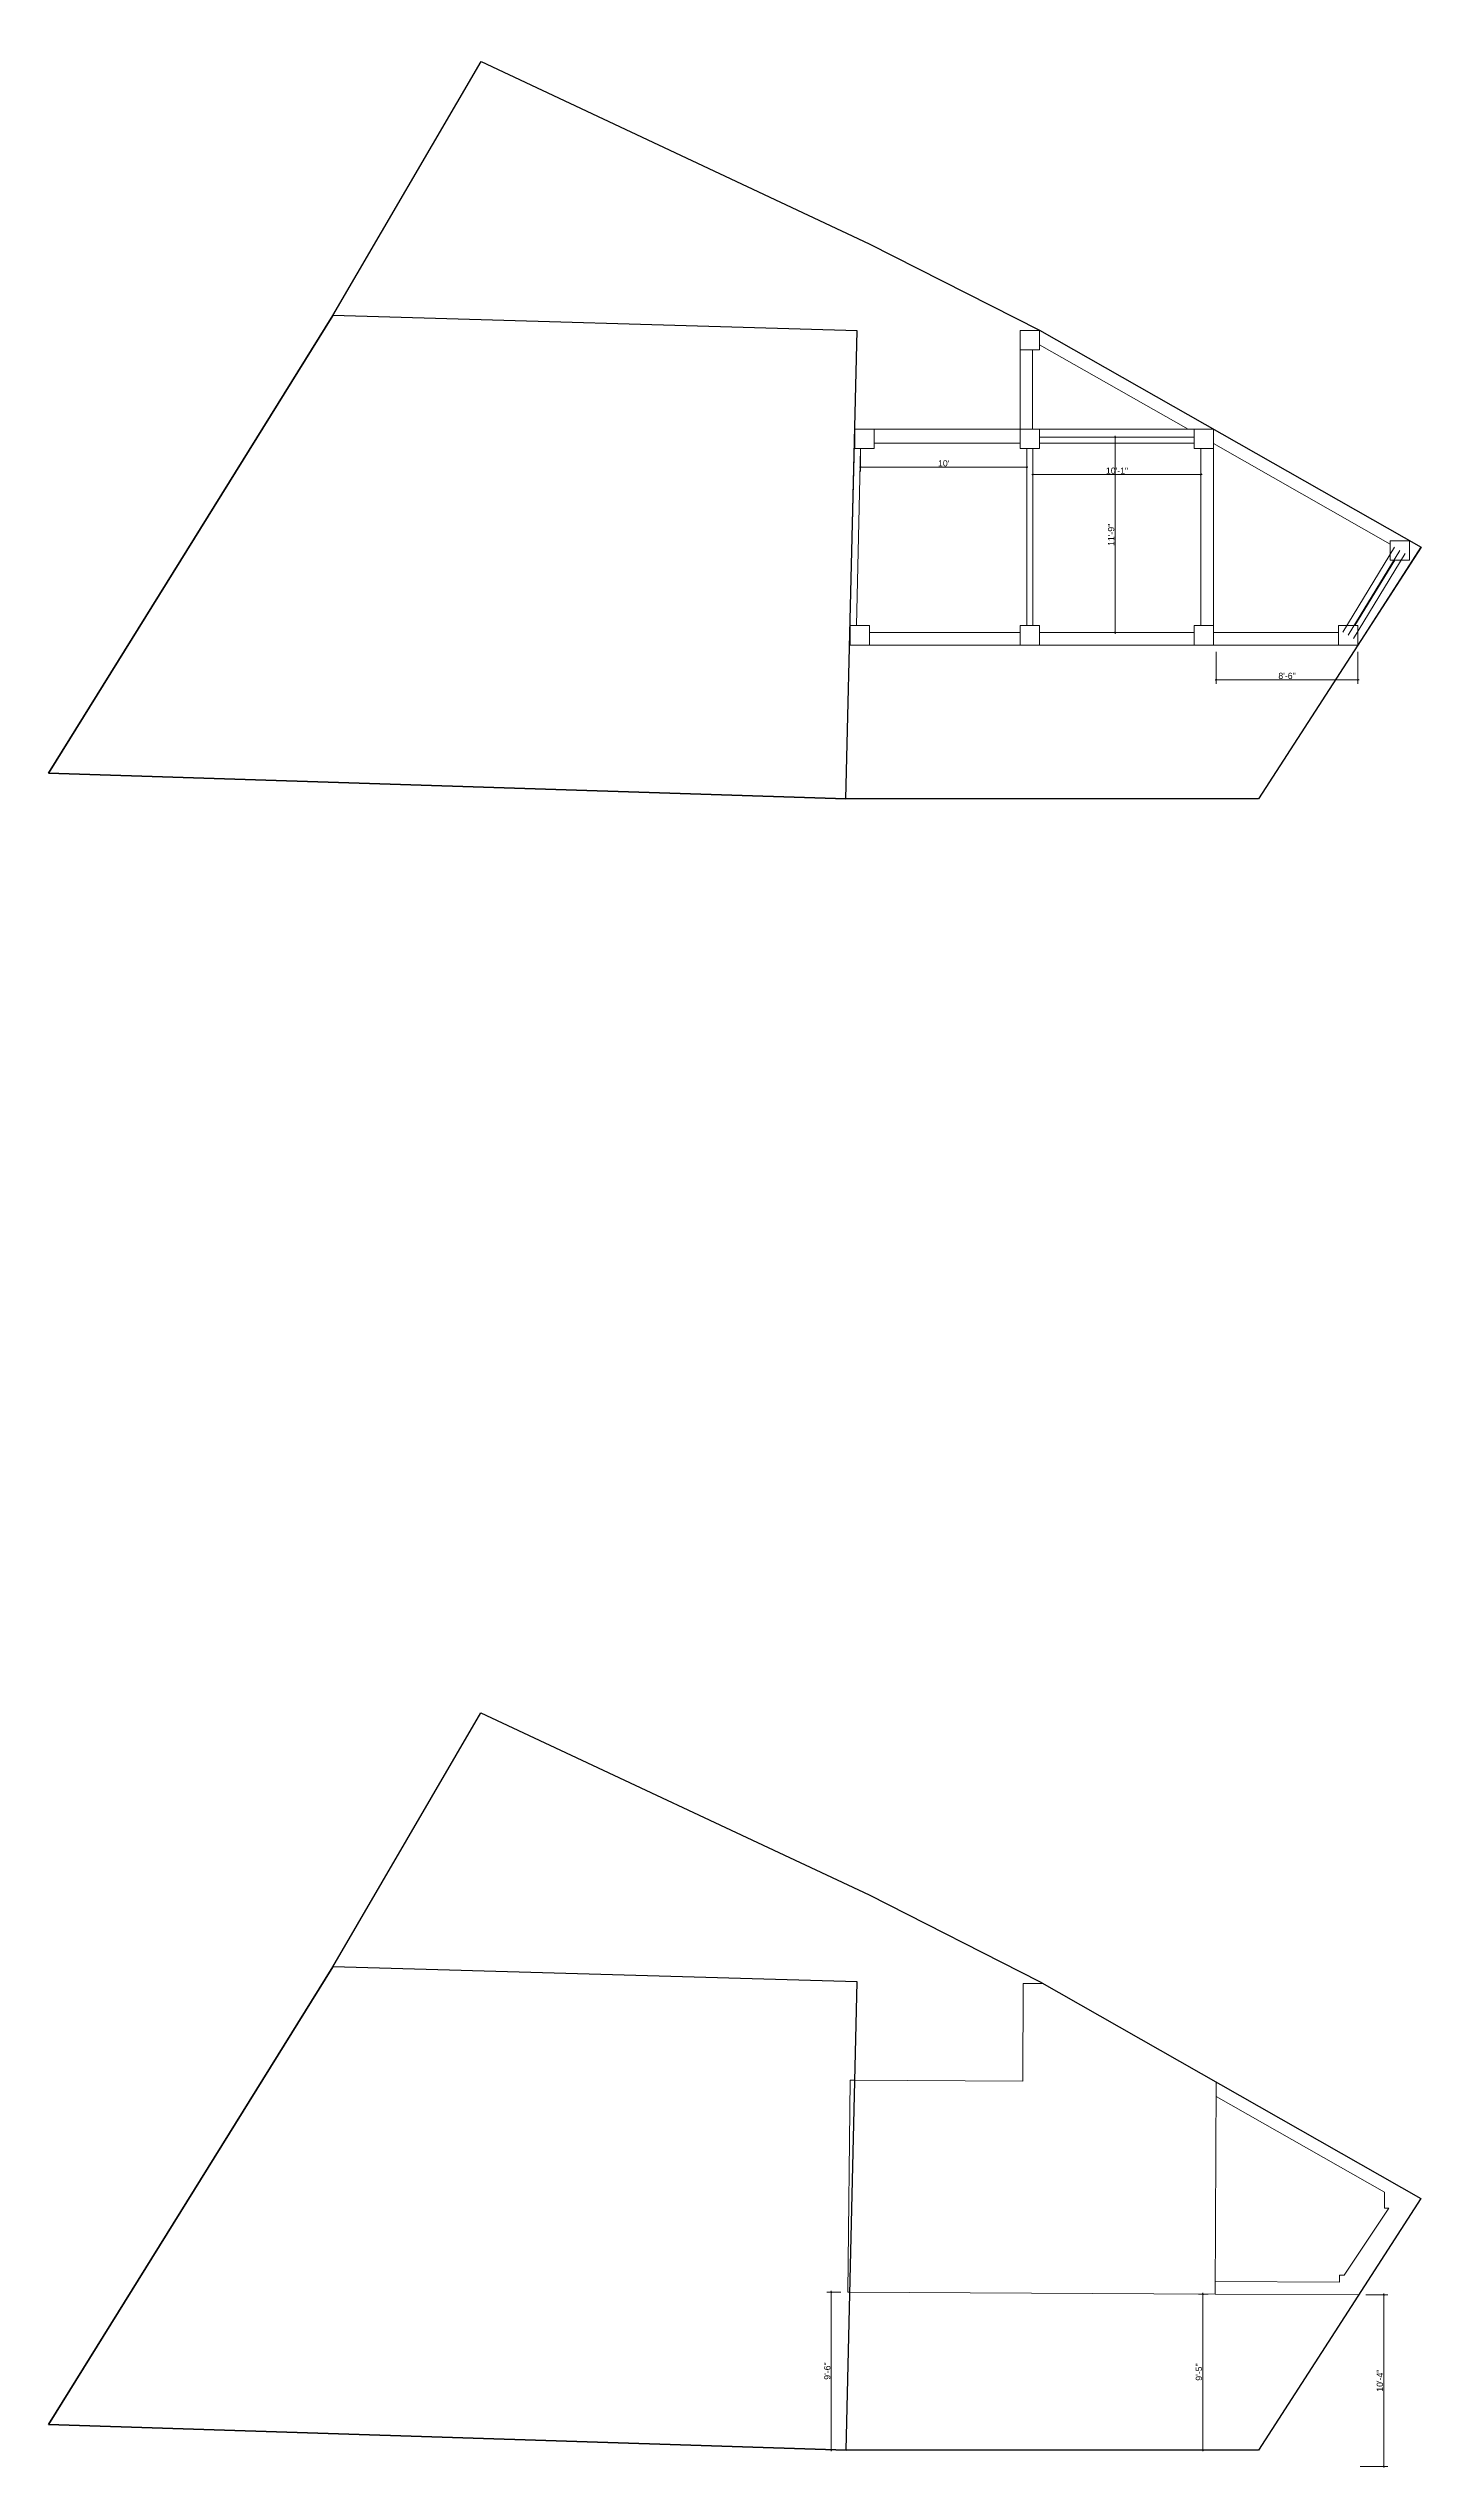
# Model space of a CAD drawing. Header units: inches. Extents: x 4069 to 291496, y -47643 to 12535.
# Drawn here: x 112279 to 113280, y -13564 to -11818 of the extents above; entities that cross this region are included whole.
import ezdxf

# ---------------------------------------------------------------- set-up
doc = ezdxf.new("R2010")
doc.units = ezdxf.units.IN
doc.header["$LTSCALE"] = 5
doc.header["$MEASUREMENT"] = 0
doc.layers.add('A-WALL', color=7, linetype='Continuous', lineweight=9)
doc.layers.add('DIM', color=5, linetype='Continuous')
doc.layers.add('dim line', color=7, linetype='Continuous', lineweight=15, true_color=0xfab2b2)
doc.styles.get("Standard").update_dxf_attribs({"font": 'arial.ttf'})
doc.dimstyles.new('Standard$0', dxfattribs={"dimtxt": 6, "dimasz": 4, "dimexe": 3, "dimexo": 6, "dimgap": 3, "dimtad": 1, "dimdec": 1, "dimzin": 0, "dimdsep": 46, "dimlunit": 4, "dimtxsty": 'Standard', "dimcen": 0.09, "dimclrd": 6, "dimclre": 6, "dimclrt": 7, "dimadec": 0, "dimazin": 0, "dimtfac": 1, "dimtdec": 1, "dimtix": 1, "dimtofl": 0, "dimtmove": 1, "dimatfit": 3, "dimfxl": 1, "dimtolj": 1, "dimtzin": 0, "dimlwd": 18, "dimlwe": 18, "dimarcsym": 0})

msp = doc.modelspace()

# ---------------------------------------------------------------- blocks, each defined once
blk = doc.blocks.new('new sp')
at = {"layer": 'DIM', "ltscale": 5}
for points in [[(112923.6, -12368.4), (113118.3, -12031.5), (113219.2, -11845), (113503.4, -11967.4), (113628.4, -12025.9), (113908.6, -12173.5), (113797.1, -12358.8), (113499.6, -12368.4)], [(112923.6, -12368.4), (113499.6, -12368.4), (113496.8, -12030.4), (113118.3, -12031.5)]]:
    blk.add_lwpolyline(points, close=True, dxfattribs=at)
blk = doc.blocks.new('oblique')
at = {"color": 0, "lineweight": -2}
blk.add_line((0.25, 0.25), (-0.25, -0.25), dxfattribs=at)
at = {"layer": 'dim line', "lineweight": 9}
for p, q in [((-0.4375, 0), (0.4375, 0)), ((0, 0.4375), (0, -0.4375))]:
    blk.add_line(p, q, dxfattribs=at)
blk = doc.blocks.new('*D2837')
at = {"layer": 'A-WALL', "color": 47, "lineweight": 0, "ltscale": 5, "transparency": 16777216}
for p, q in [((113121.9, -12253.8), (113121.9, -12276.9)), ((113224.1, -12253.8), (113224.1, -12276.9))]:
    blk.add_line(p, q, dxfattribs=at)
at = {"layer": 'A-WALL', "color": 33, "lineweight": 0, "ltscale": 5, "transparency": 16777216}
blk.add_line((113224.1, -12273.9), (113121.9, -12273.9), dxfattribs=at)
at = {"layer": 'Defpoints', "color": 0, "ltscale": 5, "transparency": 16777216}
for p in [(113121.9, -12248.8, -58.2), (113224.1, -12248.8, -58.2), (113121.9, -12273.9)]:
    blk.add_point(p, dxfattribs=at)
at = {"layer": 'A-WALL', "color": 33, "lineweight": 0, "ltscale": 5, "transparency": 16777216, "xscale": 2, "yscale": 2, "zscale": 2, "rotation": 180}
blk.add_blockref('oblique', (113121.9, -12273.9), dxfattribs=at)
at = {"layer": 'A-WALL', "color": 33, "lineweight": 0, "ltscale": 5, "transparency": 16777216, "xscale": 2, "yscale": 2, "zscale": 2}
blk.add_blockref('oblique', (113224.1, -12273.9), dxfattribs=at)
at = {"layer": 'A-WALL', "color": 7, "ltscale": 5, "transparency": 16777216, "insert": (113173, -12271.1), "char_height": 4.5, "attachment_point": 5}
blk.add_mtext('\\A1;8\'-6"', dxfattribs=at)
blk = doc.blocks.new('_OBLIQUE')
at = {"color": 0, "linetype": 'ByBlock'}
blk.add_line((-0.5, -0.5), (0.5, 0.5), dxfattribs=at)
blk = doc.blocks.new('*D2838')
at = {"layer": 'A-WALL', "color": 47, "lineweight": 0, "ltscale": 5, "transparency": 16777216}
for p, q in [((113045.1, -12098.7), (113045.9, -12098.7)), ((113045.1, -12239.8), (113045.9, -12239.8))]:
    blk.add_line(p, q, dxfattribs=at)
at = {"layer": 'A-WALL', "color": 33, "lineweight": 0, "ltscale": 5, "transparency": 16777216}
blk.add_line((113048.9, -12098.7), (113048.9, -12239.8), dxfattribs=at)
at = {"layer": 'Defpoints', "color": 0, "ltscale": 5, "transparency": 16777216}
for p in [(113050.1, -12098.7), (113048.9, -12239.8), (113050.1, -12239.8)]:
    blk.add_point(p, dxfattribs=at)
at = {"layer": 'A-WALL', "color": 33, "lineweight": 0, "ltscale": 5, "transparency": 16777216, "xscale": 2, "yscale": 2, "zscale": 2}
for p, rotation in [((113048.9, -12098.7), 90), ((113048.9, -12239.8), 270)]:
    blk.add_blockref('oblique', p, dxfattribs=dict(at, rotation=rotation))
at = {"layer": 'A-WALL', "color": 7, "ltscale": 5, "transparency": 16777216, "insert": (113046.1, -12169.3), "char_height": 4.5, "attachment_point": 5, "rotation": 90}
blk.add_mtext('\\A1;11\'-9"', dxfattribs=at)
blk = doc.blocks.new('*D2839')
at = {"layer": 'A-WALL', "color": 47, "lineweight": 0, "ltscale": 5, "transparency": 16777216}
for p, q in [((112989.6, -12112.1), (112989.6, -12128.8)), ((113110.9, -12112.1), (113110.9, -12128.8))]:
    blk.add_line(p, q, dxfattribs=at)
at = {"layer": 'A-WALL', "color": 33, "lineweight": 0, "ltscale": 5, "transparency": 16777216}
blk.add_line((113110.9, -12125.8), (112989.6, -12125.8), dxfattribs=at)
at = {"layer": 'Defpoints', "color": 0, "ltscale": 5, "transparency": 16777216}
for p in [(112989.6, -12107.1), (113110.9, -12107.1), (112989.6, -12125.8)]:
    blk.add_point(p, dxfattribs=at)
at = {"layer": 'A-WALL', "color": 33, "lineweight": 0, "ltscale": 5, "transparency": 16777216, "xscale": 2, "yscale": 2, "zscale": 2, "rotation": 180}
blk.add_blockref('oblique', (112989.6, -12125.8), dxfattribs=at)
at = {"layer": 'A-WALL', "color": 33, "lineweight": 0, "ltscale": 5, "transparency": 16777216, "xscale": 2, "yscale": 2, "zscale": 2}
blk.add_blockref('oblique', (113110.9, -12125.8), dxfattribs=at)
at = {"layer": 'A-WALL', "color": 7, "ltscale": 5, "transparency": 16777216, "insert": (113050.3, -12123), "char_height": 4.5, "attachment_point": 5}
blk.add_mtext('\\A1;10\'-1"', dxfattribs=at)
blk = doc.blocks.new('*D2840')
at = {"layer": 'A-WALL', "color": 47, "lineweight": 0, "ltscale": 5, "transparency": 16777216}
for p, q in [((112865.2, -12112.1), (112865.2, -12123.5)), ((112985.1, -12112.1), (112985.1, -12123.5))]:
    blk.add_line(p, q, dxfattribs=at)
at = {"layer": 'A-WALL', "color": 33, "lineweight": 0, "ltscale": 5, "transparency": 16777216}
blk.add_line((112865.2, -12120.5), (112985.1, -12120.5), dxfattribs=at)
at = {"layer": 'Defpoints', "color": 0, "ltscale": 5, "transparency": 16777216}
for p in [(112865.2, -12107.1), (112985.1, -12107.1), (112985.1, -12120.5)]:
    blk.add_point(p, dxfattribs=at)
at = {"layer": 'A-WALL', "color": 33, "lineweight": 0, "ltscale": 5, "transparency": 16777216, "xscale": 2, "yscale": 2, "zscale": 2, "rotation": 180}
blk.add_blockref('oblique', (112865.2, -12120.5), dxfattribs=at)
at = {"layer": 'A-WALL', "color": 33, "lineweight": 0, "ltscale": 5, "transparency": 16777216, "xscale": 2, "yscale": 2, "zscale": 2}
blk.add_blockref('oblique', (112985.1, -12120.5), dxfattribs=at)
at = {"layer": 'A-WALL', "color": 7, "ltscale": 5, "transparency": 16777216, "insert": (112925.2, -12117.7), "char_height": 4.5, "attachment_point": 5}
blk.add_mtext("\\A1;10'", dxfattribs=at)
blk = doc.blocks.new('*D2843')
at = {"layer": 'A-WALL', "color": 47, "lineweight": 0, "ltscale": 5, "transparency": 16777216}
for p, q in [((113116.1, -13439), (113109.2, -13439)), ((113116.1, -13551.6), (113109.2, -13551.6))]:
    blk.add_line(p, q, dxfattribs=at)
at = {"layer": 'A-WALL', "color": 33, "lineweight": 0, "ltscale": 5, "transparency": 16777216}
blk.add_line((113112.2, -13439), (113112.2, -13551.6), dxfattribs=at)
at = {"layer": 'Defpoints', "color": 0, "ltscale": 5, "transparency": 16777216}
for p in [(113121.1, -13439, -58.2), (113112.2, -13551.6), (113121.1, -13551.6, -58.2)]:
    blk.add_point(p, dxfattribs=at)
at = {"layer": 'A-WALL', "color": 33, "lineweight": 0, "ltscale": 5, "transparency": 16777216, "xscale": 2, "yscale": 2, "zscale": 2}
for p, rotation in [((113112.2, -13439), 90), ((113112.2, -13551.6), 270)]:
    blk.add_blockref('oblique', p, dxfattribs=dict(at, rotation=rotation))
at = {"layer": 'A-WALL', "color": 7, "ltscale": 5, "transparency": 16777216, "insert": (113109.4, -13495.3), "char_height": 4.5, "attachment_point": 5, "rotation": 90}
blk.add_mtext('\\A1;9\'-5"', dxfattribs=at)
blk = doc.blocks.new('*D2844')
at = {"layer": 'A-WALL', "color": 47, "lineweight": 0, "ltscale": 5, "transparency": 16777216}
for p, q in [((113229.9, -13439.5), (113245.8, -13439.5)), ((113225.9, -13563.4), (113245.8, -13563.4))]:
    blk.add_line(p, q, dxfattribs=at)
at = {"layer": 'A-WALL', "color": 33, "lineweight": 0, "ltscale": 5, "transparency": 16777216}
blk.add_line((113242.8, -13439.5), (113242.8, -13563.4), dxfattribs=at)
at = {"layer": 'Defpoints', "color": 0, "ltscale": 5, "transparency": 16777216}
for p in [(113224.9, -13439.5, -58.2), (113220.9, -13563.4, -58.2), (113242.8, -13563.4)]:
    blk.add_point(p, dxfattribs=at)
at = {"layer": 'A-WALL', "color": 33, "lineweight": 0, "ltscale": 5, "transparency": 16777216, "xscale": 2, "yscale": 2, "zscale": 2}
for p, rotation in [((113242.8, -13439.5), 90), ((113242.8, -13563.4), 270)]:
    blk.add_blockref('oblique', p, dxfattribs=dict(at, rotation=rotation))
at = {"layer": 'A-WALL', "color": 7, "ltscale": 5, "transparency": 16777216, "insert": (113240, -13501.5), "char_height": 4.5, "attachment_point": 5, "rotation": 90}
blk.add_mtext('\\A1;10\'-4"', dxfattribs=at)
blk = doc.blocks.new('*D2845')
at = {"layer": 'A-WALL', "color": 47, "lineweight": 0, "ltscale": 5, "transparency": 16777216}
for p, q in [((112850.9, -13437.6), (112840.9, -13437.6)), ((112847.2, -13551.5), (112840.9, -13551.5))]:
    blk.add_line(p, q, dxfattribs=at)
at = {"layer": 'A-WALL', "color": 33, "lineweight": 0, "ltscale": 5, "transparency": 16777216}
blk.add_line((112843.9, -13551.5), (112843.9, -13437.6), dxfattribs=at)
at = {"layer": 'Defpoints', "color": 0, "ltscale": 5, "transparency": 16777216}
for p in [(112843.9, -13437.6), (112855.9, -13437.6), (112852.2, -13551.5, -58.2)]:
    blk.add_point(p, dxfattribs=at)
at = {"layer": 'A-WALL', "color": 33, "lineweight": 0, "ltscale": 5, "transparency": 16777216, "xscale": 2, "yscale": 2, "zscale": 2}
for p, rotation in [((112843.9, -13437.6), 90), ((112843.9, -13551.5), 270)]:
    blk.add_blockref('oblique', p, dxfattribs=dict(at, rotation=rotation))
at = {"layer": 'A-WALL', "color": 7, "ltscale": 5, "transparency": 16777216, "insert": (112841.2, -13494.6), "char_height": 4.5, "attachment_point": 5, "rotation": 90}
blk.add_mtext('\\A1;9\'-6"', dxfattribs=at)

# ---------------------------------------------------------------- dimensions: what is measured, and where the dimension line sits
at = {"layer": 'A-WALL', "ltscale": 5}
for base, p1, p2, picture, middle in [((113048.94569, -12239.8048), (113050.13824, -12098.69732), (113050.13824, -12239.8048), '*D2838', (113046.14811, -12169.25106)), ((112843.94858, -13437.61412), (112852.24765, -13551.53359, -58.16904), (112855.91405, -13437.61412), '*D2845', (112841.151, -13494.57385)), ((113112.20545, -13551.61173), (113121.07019, -13438.98839, -58.16904), (113121.07019, -13551.61173, -58.16904), '*D2843', (113109.40787, -13495.30006)), ((113242.79649, -13563.39749), (113224.85972, -13439.52632, -58.16904), (113220.87303, -13563.39749, -58.16904), '*D2844', (113239.99891, -13501.46191))]:
    dim = msp.add_linear_dim(base=base, p1=p1, p2=p2, angle=90, dimstyle='Standard$0', override={"dimtxt": 4.5, "dimasz": 2, "dimexo": 5, "dimgap": 0.5, "dimdec": 0, "dimzin": 12, "dimpost": '\\X', "dimblk": 'oblique', "dimcen": 3, "dimclrd": 33, "dimclre": 47, "dimtfac": 0.5, "dimtdec": 0, "dimfxl": 3, "dimlwd": 0, "dimlwe": 0}, dxfattribs=at)
    dim.commit()
    dim.dimension.update_dxf_attribs({"geometry": picture, "text_midpoint": middle})
for base, p1, p2, picture, middle in [((112985.13904, -12120.45772), (112865.16683, -12107.06034), (112985.13904, -12107.06034), '*D2840', (112925.15293, -12117.66015)), ((112989.63904, -12125.80601), (113110.88744, -12107.06034), (112989.63904, -12107.06034), '*D2839', (113050.26324, -12123.00843)), ((113121.88744, -12273.86848), (113224.06063, -12248.8048, -58.16904), (113121.88744, -12248.8048, -58.16904), '*D2837', (113172.97403, -12271.0709))]:
    dim = msp.add_linear_dim(base=base, p1=p1, p2=p2, dimstyle='Standard$0', override={"dimtxt": 4.5, "dimasz": 2, "dimexo": 5, "dimgap": 0.5, "dimdec": 0, "dimzin": 12, "dimpost": '\\X', "dimblk": 'oblique', "dimcen": 3, "dimclrd": 33, "dimclre": 47, "dimtfac": 0.5, "dimtdec": 0, "dimfxl": 3, "dimlwd": 0, "dimlwe": 0}, dxfattribs=at)
    dim.commit()
    dim.dimension.update_dxf_attribs({"geometry": picture, "text_midpoint": middle})

# ---------------------------------------------------------------- linework, layer by layer
at = {"layer": 'A-WALL', "ltscale": 5}
for p, q in [((113119.88744, -12093.06034), (112994.38904, -12021.71582)), ((112980.38904, -12035.71582), (112980.38904, -12093.06034)), ((112989.38904, -12035.71582), (112989.38904, -12093.06034)), ((113101.67661, -12093.06034), (112994.38904, -12032.06848)), ((112994.38904, -12093.06034), (113105.88744, -12093.06034)), ((113105.88744, -12098.69732), (112994.38904, -12098.69732)), ((112865.16683, -12107.06034), (112862.13937, -12234.8048)), ((112980.38904, -12103.19732), (112874.97041, -12103.19732)), ((112985.13904, -12234.8048), (112985.13904, -12107.06034)), ((112989.63904, -12234.8048), (112989.63904, -12107.06034)), ((113105.88744, -12103.19732), (112994.38904, -12103.19732)), ((113110.88744, -12107.06034), (113110.88744, -12234.8048)), ((113247.40759, -12175.90686), (113119.88744, -12103.413)), ((113119.88744, -12107.06034), (113119.88744, -12234.8048)), ((113250.56478, -12178.17151), (113213.21782, -12239.46326)), ((113254.40759, -12180.51305), (113217.06063, -12241.8048)), ((113258.2504, -12182.85459), (113220.90343, -12244.14634)), ((113269.67552, -12178.21328), (113224.06063, -12248.8048)), ((112871.63811, -12239.8048), (112980.38904, -12239.8048)), ((112994.38904, -12239.8048), (113105.88744, -12239.8048)), ((113119.88744, -12239.8048), (113210.06063, -12239.8048)), ((112854.67569, -12359.8048), (113152.33454, -12359.8048))]:
    msp.add_line(p, q, dxfattribs=at)
for points in [[(113119.88744, -12093.06034), (112994.38904, -12021.71582), (112980.38904, -12021.71582), (112980.38904, -12093.06034), (112860.99736, -12093.06034), (112857.30632, -12248.8048), (113224.06063, -12248.8048), (113269.67552, -12178.21328)], [(112980.38904, -12021.71582), (112994.38904, -12021.71582), (112994.38904, -12035.71582), (112980.38904, -12035.71582)], [(112994.38904, -12032.06848), (112994.38904, -12035.71582), (112989.38904, -12035.71582), (112989.38904, -12093.06034), (112994.38904, -12093.06034), (113101.67661, -12093.06034)], [(112860.99736, -12093.06034), (112874.99736, -12093.06034), (112874.99736, -12107.06034), (112860.99736, -12107.06034)], [(112980.38904, -12093.06034), (112994.38904, -12093.06034), (112994.38904, -12107.06034), (112980.38904, -12107.06034)], [(113105.88744, -12093.06034), (113119.88744, -12093.06034), (113119.88744, -12107.06034), (113105.88744, -12107.06034)], [(113250.86842, -12187.51305), (113247.40759, -12187.51305), (113247.40759, -12175.90686), (113119.88744, -12103.413), (113119.88744, -12107.06034), (113119.88744, -12234.8048), (113119.88744, -12239.8048), (113210.06063, -12239.8048), (113210.06063, -12234.8048), (113222.05209, -12234.8048)], [(112857.63811, -12234.8048), (112871.63811, -12234.8048), (112871.63811, -12248.8048), (112857.63811, -12248.8048)], [(112980.38904, -12234.8048), (112994.38904, -12234.8048), (112994.38904, -12248.8048), (112980.38904, -12248.8048)], [(113105.88744, -12234.8048), (113119.88744, -12234.8048), (113119.88744, -12248.8048), (113105.88744, -12248.8048)], [(113210.06063, -12234.8048), (113224.06063, -12234.8048), (113224.06063, -12248.8048), (113210.06063, -12248.8048)], [(112861.00278, -13284.63844), (112857.70599, -13284.62135), (112855.91405, -13437.61412), (112857.37718, -13437.6217)]]:
    msp.add_lwpolyline(points, close=True, dxfattribs=at)
for points, elevation in [([(113247.40759, -12173.51305), (113261.40759, -12173.51305), (113261.40759, -12187.51305), (113247.40759, -12187.51305)], 116.33808), ([(112855.91405, -13437.61412), (113121.07019, -13438.98839), (113121.86316, -13285.99045), (112996.66358, -13214.81581), (112982.66376, -13214.74325), (112982.29825, -13285.2671), (112857.70599, -13284.62135)], -58.16904), ([(113121.86316, -13285.99045), (113121.80966, -13296.3127), (113243.33986, -13365.40133), (113243.28005, -13376.94191), (113246.49982, -13376.9586), (113214.15224, -13425.47064), (113210.93247, -13425.45395), (113210.90656, -13430.45388), (113121.11684, -13429.98851), (113121.07019, -13438.98839), (113224.85972, -13439.52632), (113269.67552, -13370.02021), (113225.35056, -13344.82194)], -58.16904)]:
    msp.add_lwpolyline(points, close=True, dxfattribs=dict(at, elevation=elevation))
at = {"layer": 'DIM', "ltscale": 5, "elevation": -58.16904}
for points in [[(112278.97378, -13533.08324), (112484.34148, -13202.71208), (112591.21644, -13019.49759), (112871.34658, -13150.95437), (112994.38904, -13213.52275), (113269.67552, -13370.02021), (113152.33454, -13551.61173), (112854.67569, -13551.61173)], [(112278.97378, -13533.08324), (112854.67569, -13551.61173), (112862.68382, -13213.70661), (112484.34148, -13202.71208)]]:
    msp.add_lwpolyline(points, close=True, dxfattribs=at)

# ---------------------------------------------------------------- block references
at = {"layer": 'A-WALL', "rotation": 358.1566190016618}
msp.add_blockref('new sp', (-188.35, 3653.15145, -58.16904), dxfattribs=at)

msp.set_redraw_order([(e.dxf.handle, doc.entitydb.next_handle()) for e in msp.query("TEXT MTEXT ATTDEF DIMENSION ARC_DIMENSION")])  # texts and dimensions are drawn at this point

doc.saveas('drawing.dxf')
